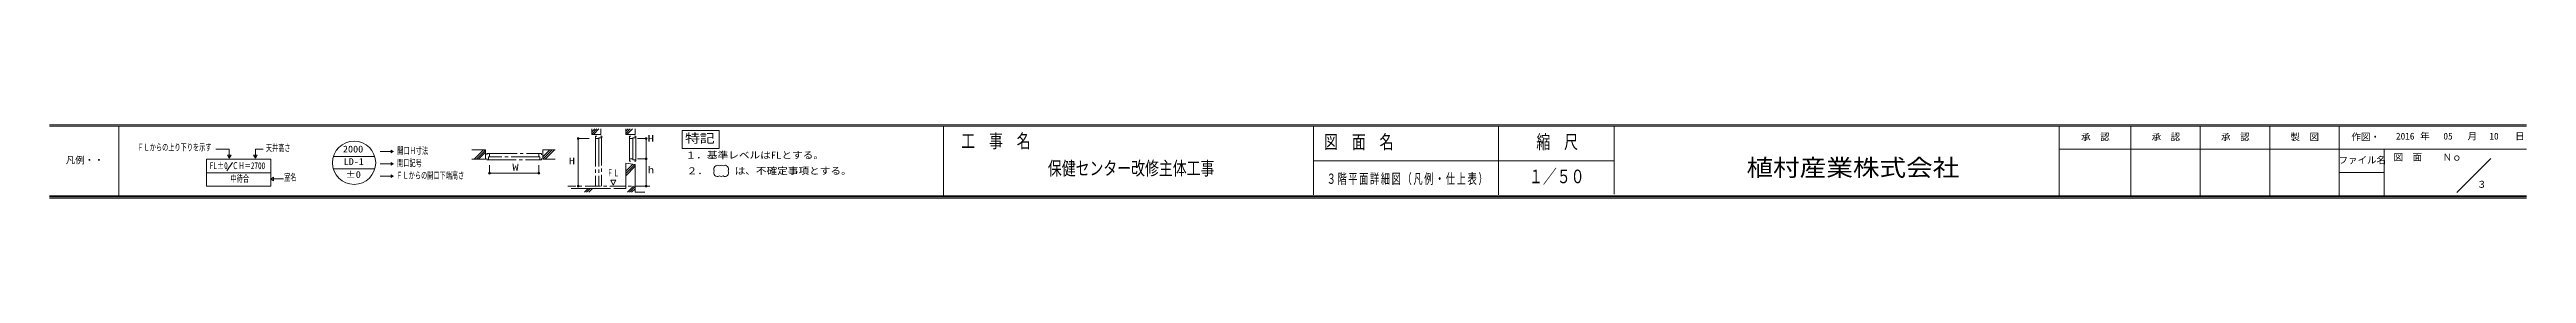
# Model space of a CAD drawing. Units: millimetres on the paper, enlarged 50 times. Extents: x -48066 to 77311, y -302220 to 10476.
# Drawn here: x -48066 to -7916, y -55105 to -53923 of the extents above; entities that cross this region are included whole.
import ezdxf
from ezdxf.enums import TextEntityAlignment as Align

# ---------------------------------------------------------------- set-up
doc = ezdxf.new("R2010")
doc.units = ezdxf.units.MM
doc.header["$LTSCALE"] = 50
doc.header["$PDMODE"] = 32
doc.header["$PDSIZE"] = 30
doc.linetypes.add('CHAIN1', pattern=[8, 5, -1, 1, -1])
doc.linetypes.add('CHAIN2', pattern=[12, 9, -1, 1, -1])
for name, color, linetype, lineweight in [('4-6_ｽﾗﾌﾞ寸法', 6, 'Continuous', 18), ('F-0_図面枠', 4, 'Continuous', 18), ('F-6_凡例', 4, 'Continuous', 18)]:
    doc.layers.add(name, color=color, linetype=linetype, lineweight=lineweight)
doc.styles.add('ＭＳ ゴシック', font='')
doc.styles.get('ＭＳ ゴシック').set_extended_font_data('MS Gothic')

msp = doc.modelspace()

# ---------------------------------------------------------------- texts
at = {"layer": 'F-0_図面枠', "style": 'ＭＳ ゴシック'}
for s, width, p in [('H', 1.35, (-38370.14, -54229.19)), ('2000', 1.1, (-43310.71, -54401.28)), ('LD-1', 1.1, (-43299.56, -54603.61)), ('開口記号', 0.65, (-42432.53, -54627.16)), ('開口Ｈ寸法', 0.65, (-42429.64, -54427.16)), ('W', 1.35, (-40563.82, -54693.55)), ('H', 1.35, (-39649.34, -54592.89)), ('h', 1.35, (-38368.15, -54736.76)), ('±0', 1.1, (-43266.85, -54813.44)), ('ＦＬからの開口下端高さ', 0.65, (-42444.51, -54827.15)), ('ＦＬ', 0.65, (-39029.9, -54787.85))]:
    msp.add_text(s, height=110, dxfattribs=dict(at, width=width)).set_placement(p, align=Align.BOTTOM_LEFT)
at = {"layer": 'F-0_図面枠', "color": 3, "style": 'ＭＳ ゴシック'}
for s, height, width, p in [('工\u3000事\u3000名', 219.9, 0.75, (-33288.6, -54358.49)), ('図\u3000面\u3000名', 219.9, 0.75, (-27406.44, -54373.36)), ('縮\u3000尺', 219.9, 0.75, (-23965.21, -54373.36)), ('保健センター改修主体工事', 219.9, 0.75, (-31883.14, -54800.02)), ('植村産業株式会社', 274.9, 1.15, (-20559.39, -54833.1)), ('１／５０', 219.9, 0.75, (-24084.13, -54931.21))]:
    msp.add_text(s, height=height, dxfattribs=dict(at, width=width)).set_placement(p, align=Align.BOTTOM_LEFT)
for s, p in [('承\u3000認', (-15134.81, -54204.79)), ('承\u3000認', (-13991.06, -54204.79)), ('承\u3000認', (-12866.06, -54204.79)), ('製\u3000図', (-11741.06, -54204.79)), ('作図・', (-10753.66, -54204.79)), ('2016', (-10030.88, -54192.29)), ('年\u3000\u3000\u3000\u3000月\u3000\u3000\u3000\u3000日', (-9639.64, -54192.29)), ('05', (-9261.96, -54192.29)), ('10', (-8517, -54192.29)), ('凡例・・', (-47803.69, -54579.82)), ('ファイル名', (-10962.53, -54580.04)), ('図\u3000面', (-10070.33, -54532.72)), ('Ｎｏ', (-9275.47, -54533.99)), ('３', (-8717.93, -54972.23))]:
    msp.add_text(s, height=110, dxfattribs=at).set_placement(p, align=Align.BOTTOM_LEFT)
at = {"layer": 'F-0_図面枠', "insert": (-27364.63, -54896.69), "char_height": 165, "attachment_point": 7, "style": 'ＭＳ ゴシック'}
msp.add_mtext('\\T1.17;\\W0.65;３階平面詳細図（凡例・仕上表）', dxfattribs=at)
at = {"layer": 'F-6_凡例', "style": 'ＭＳ ゴシック'}
for s, height, width, p in [('特記', 146.6, 1.2, (-37764.21, -54256.61)), ('ＦＬからの上り下りを示す', 110, 0.65, (-46641.78, -54373.06)), ('FL±0', 110, 0.65, (-45469.87, -54668.32)), ('ＣＨ＝2700', 110, 0.65, (-45103.73, -54670.07)), ('天井高さ', 110, 0.65, (-44559.67, -54382.68)), ('１．基準レベルはFLとする。', 110, 1.15, (-37755.22, -54499.77)), ('２．\u3000   は、不確定事項とする。', 110, 1.15, (-37737.04, -54753.83)), ('室名', 110, 0.65, (-44263.46, -54857.66))]:
    msp.add_text(s, height=height, dxfattribs=dict(at, width=width)).set_placement(p, align=Align.BOTTOM_LEFT)
at = {"layer": 'F-6_凡例', "style": 'ＭＳ ゴシック', "width": 0.65}
msp.add_text('中待合', height=110, rotation=359.999, dxfattribs=at).set_placement((-45132.75, -54877.86), align=Align.BOTTOM_LEFT)

# ---------------------------------------------------------------- linework, layer by layer
at = {"layer": '4-6_ｽﾗﾌﾞ寸法'}
for centre, start, end in [((-37238.5, -54635.48), 60, 210), ((-37178.5, -54635.48), 60, 120), ((-37118.5, -54635.48), 330, 120), ((-37238.5, -54695.48), 150, 300), ((-37178.5, -54695.48), 240, 300), ((-37118.5, -54695.48), 240, 30)]:
    msp.add_arc(centre, 60, start, end, dxfattribs=at)
at = {"layer": 'F-0_図面枠', "color": 7, "lineweight": 9}
for p, q in [((-48066.07, -53923.31), (-7916.06, -53923.31)), ((-48066.07, -53942.06), (-7916.06, -53942.06)), ((-46941.31, -53942.06), (-46941.31, -55067.29)), ((-33577.71, -53942.06), (-33577.71, -55067.29)), ((-27577.71, -53942.06), (-27577.71, -55055.21)), ((-24577.7, -53942.06), (-24577.7, -55055.21)), ((-22702.71, -53942.06), (-22702.71, -55042.36)), ((-15491.06, -53942.06), (-15491.06, -55067.29)), ((-14328.58, -53942.06), (-14328.58, -55064.95)), ((-13203.56, -53942.06), (-13203.56, -55064.95)), ((-12078.57, -53942.06), (-12078.57, -55064.95)), ((-10953.56, -53942.06), (-10953.56, -55064.95)), ((-9043.36, -55015.98), (-8494.37, -54466.98)), ((-48066.07, -55067.58), (-7916.06, -55067.58)), ((-48066.07, -55086.33), (-7916.06, -55086.33)), ((-48066.07, -55105.08), (-7916.06, -55105.08))]:
    msp.add_line(p, q, dxfattribs=at)
at = {"layer": 'F-0_図面枠'}
for p, q in [((-39495.15, -54144.83), (-39317.15, -54144.83)), ((-39495.15, -54144.83), (-39495.15, -54910.55)), ((-39277.15, -54035.83), (-39228.91, -53987.61)), ((-39277.15, -54070.84), (-39193.91, -53987.61)), ((-39277.15, -53987.61), (-39277.15, -54079.83)), ((-39277.15, -54079.83), (-39127.15, -54079.83)), ((-39251.15, -54079.83), (-39159.65, -53987.61)), ((-39216.16, -54104.83), (-39216.16, -54144.83)), ((-39216.16, -54104.83), (-39196.15, -54104.83)), ((-39161.15, -54144.83), (-39216.16, -54144.83)), ((-39116.14, -54129.83), (-39161.15, -54129.83)), ((-39161.15, -54144.83), (-39161.15, -54129.83)), ((-39136.15, -54104.83), (-39116.14, -54104.83)), ((-39127.15, -53987.61), (-39127.15, -54079.83)), ((-39116.14, -54129.83), (-39116.14, -54104.83)), ((-38725.16, -54025.83), (-38686.66, -53987.61)), ((-38725.16, -54059.83), (-38651.96, -53987.61)), ((-38725.16, -53987.61), (-38725.16, -54079.83)), ((-38574.14, -54079.83), (-38725.16, -54079.83)), ((-38708.14, -54079.83), (-38615.22, -53987.61)), ((-38664.16, -54104.83), (-38664.16, -54144.83)), ((-38664.16, -54104.83), (-38644.14, -54104.83)), ((-38609.15, -54144.83), (-38664.16, -54144.83)), ((-38564.16, -54129.83), (-38609.15, -54129.83)), ((-38609.15, -54144.83), (-38609.15, -54129.83)), ((-38584.16, -54104.83), (-38564.16, -54104.83)), ((-38574.14, -53987.61), (-38574.14, -54079.83)), ((-38564.16, -54129.83), (-38564.16, -54104.83)), ((-38396.15, -54144.83), (-38534.15, -54144.83)), ((-38396.15, -54144.83), (-38396.15, -54910.55)), ((-43464.8, -54434.81), (-42793.97, -54434.81)), ((-42705.93, -54352.16), (-42492.51, -54352.16)), ((-42705.93, -54552.15), (-42492.51, -54552.15)), ((-42529.33, -54330.9), (-42529.33, -54373.41)), ((-42492.51, -54352.16), (-42529.33, -54330.9)), ((-42492.51, -54352.16), (-42529.33, -54373.41)), ((-42492.51, -54552.15), (-42529.33, -54573.42)), ((-41221.07, -54325.11), (-41001.07, -54325.11)), ((-41001.07, -54475.1), (-41221.07, -54475.1)), ((-41182.06, -54475.1), (-41032.07, -54325.11)), ((-41147.06, -54475.1), (-41001.07, -54330.08)), ((-41111.06, -54475.1), (-41001.07, -54365.11)), ((-41001.07, -54475.1), (-41001.07, -54325.11)), ((-40976.06, -54385.1), (-40936.08, -54385.1)), ((-40976.06, -54385.1), (-40976.06, -54405.1)), ((-40976.06, -54465.11), (-40976.06, -54485.11)), ((-40951.06, -54485.11), (-40976.06, -54485.11)), ((-40951.06, -54485.11), (-40951.06, -54440.11)), ((-40936.08, -54440.11), (-40951.06, -54440.11)), ((-40936.08, -54440.11), (-40936.08, -54385.1)), ((-40936.08, -54702.42), (-40936.08, -54573.88)), ((-40134.07, -54440.11), (-40134.07, -54385.1)), ((-40094.06, -54385.1), (-40134.07, -54385.1)), ((-40134.07, -54440.11), (-40119.07, -54440.11)), ((-40134.07, -54702.42), (-40134.07, -54573.88)), ((-40119.07, -54485.11), (-40119.07, -54440.11)), ((-40119.07, -54485.11), (-40094.06, -54485.11)), ((-40094.06, -54385.1), (-40094.06, -54405.1)), ((-40094.06, -54465.11), (-40094.06, -54485.11)), ((-39870.06, -54325.11), (-40069.06, -54325.11)), ((-40069.06, -54475.1), (-40069.06, -54325.11)), ((-40069.06, -54476.1), (-39918.06, -54325.11)), ((-40069.06, -54440.11), (-39954.06, -54325.11)), ((-40069.06, -54475.1), (-39870.06, -54475.1)), ((-40033.07, -54475.1), (-39883.06, -54325.11)), ((-38725.16, -54539.87), (-38574.14, -54564.87)), ((-38725.16, -54539.87), (-38725.16, -54950.55)), ((-38725.16, -54671.87), (-38611.15, -54559.87)), ((-38725.16, -54706.87), (-38581.15, -54564.87)), ((-38725.16, -54743.87), (-38574.14, -54591.87)), ((-38609.15, -54469.87), (-38664.16, -54469.87)), ((-38664.16, -54509.87), (-38664.16, -54469.87)), ((-38664.16, -54509.87), (-38644.14, -54509.87)), ((-38609.15, -54469.87), (-38609.15, -54484.87)), ((-38564.16, -54484.87), (-38609.15, -54484.87)), ((-38584.16, -54509.87), (-38564.16, -54509.87)), ((-38574.14, -54564.87), (-38574.14, -55010.55)), ((-38564.16, -54484.87), (-38564.16, -54509.87)), ((-38534.15, -54469.87), (-38396.15, -54469.87)), ((-43464.8, -54634.82), (-42793.97, -54634.82)), ((-42529.33, -54730.9), (-42529.33, -54773.41)), ((-42492.51, -54752.15), (-42529.33, -54730.9)), ((-40936.08, -54702.42), (-40134.07, -54702.42)), ((-39609.15, -54950.55), (-38973.16, -54950.55)), ((-39396.15, -55010.55), (-39336.14, -54950.55)), ((-39361.15, -55010.55), (-39302.14, -54950.55)), ((-39326.15, -55010.55), (-39267.14, -54950.55)), ((-38919.14, -54950.55), (-38725.16, -54950.55)), ((-38601.14, -54910.55), (-38700.15, -55010.55)), ((-38574.14, -54920.55), (-38665.15, -55010.55)), ((-38574.14, -54955.55), (-38630.15, -55010.55)), ((-38574.14, -55010.55), (-38417.14, -55010.55))]:
    msp.add_line(p, q, dxfattribs=at)
at = {"layer": 'F-0_図面枠', "linetype": 'CHAIN2'}
for p, q in [((-39216.16, -54144.83), (-39216.16, -54910.55)), ((-39162.15, -54144.83), (-39162.15, -54910.55)), ((-39117.15, -54129.83), (-39117.15, -54910.55)), ((-38664.16, -54144.83), (-38664.16, -54469.87)), ((-38609.15, -54469.87), (-38609.15, -54144.83)), ((-38564.16, -54129.83), (-38564.16, -54484.87)), ((-40951.06, -54485.11), (-40119.07, -54485.11)), ((-40936.08, -54385.1), (-40134.07, -54385.1)), ((-40134.07, -54440.11), (-40936.08, -54440.11))]:
    msp.add_line(p, q, dxfattribs=at)
at = {"layer": 'F-0_図面枠', "color": 6}
for p, q in [((-27577.71, -54504.67), (-22702.71, -54504.67)), ((-15491.06, -54317.53), (-7916.06, -54317.53)), ((-10221.5, -54317.53), (-10221.5, -55064.95)), ((-10953.56, -54692.55), (-10221.5, -54692.55))]:
    msp.add_line(p, q, dxfattribs=at)
at = {"layer": 'F-0_図面枠', "linetype": 'CHAIN1'}
msp.add_line((-38335.14, -54910.55), (-39666.17, -54910.55), dxfattribs=at)
at = {"layer": 'F-0_図面枠'}
for points in [[(-42492.51, -54552.15), (-42529.33, -54530.9), (-42529.33, -54573.42)], [(-42705.93, -54752.15), (-42492.51, -54752.15), (-42529.33, -54773.41)]]:
    msp.add_lwpolyline(points, dxfattribs=at)
msp.add_lwpolyline([(-38970.16, -54813.55), (-38928.14, -54897.55), (-38884.14, -54813.55)], close=True, dxfattribs=at)
msp.add_circle((-43129.4, -54534.82), 350, dxfattribs=at)
for p in [(-39495.15, -54144.83), (-38396.15, -54144.83), (-38396.15, -54469.87), (-40936.08, -54702.42), (-40134.07, -54702.42), (-39495.15, -54910.55), (-38396.15, -54910.55)]:
    msp.add_point(p, dxfattribs=at)
at = {"layer": 'F-6_凡例'}
for p, q in [((-37813.49, -54010.58), (-37813.49, -54302.64)), ((-44480.74, -54475.56), (-45521.88, -54475.56)), ((-45521.88, -54915.3), (-45521.88, -54475.56)), ((-45153.42, -54312.61), (-45370.92, -54312.61)), ((-45101.3, -54528.62), (-45190.11, -54665.07)), ((-45153.42, -54462.25), (-45153.42, -54312.61)), ((-44729.83, -54312.61), (-44601.21, -54312.61)), ((-44729.83, -54462.25), (-44729.83, -54312.61)), ((-44480.74, -54475.56), (-44480.74, -54915.3)), ((-37813.49, -54302.64), (-37209.94, -54302.64)), ((-44480.74, -54695.56), (-45521.88, -54695.56)), ((-45521.88, -54915.3), (-44480.74, -54915.3)), ((-44482.38, -54795.6), (-44272.67, -54795.6))]:
    msp.add_line(p, q, dxfattribs=at)
msp.add_lwpolyline([(-37209.94, -54302.64), (-37209.94, -54010.58), (-37813.49, -54010.58)], dxfattribs=at)
for points in [[(-45153.42, -54462.25), (-45124.42, -54413.25), (-45182.42, -54413.25)], [(-44729.83, -54462.25), (-44758.83, -54413.25), (-44700.83, -54413.25)], [(-44482.38, -54795.6), (-44433.39, -54824.6), (-44433.39, -54766.6)]]:
    msp.add_lwpolyline(points, close=True, dxfattribs=at)

msp.set_redraw_order([(e.dxf.handle, doc.entitydb.next_handle()) for e in msp.query("TEXT MTEXT ATTDEF DIMENSION ARC_DIMENSION")])  # texts and dimensions are drawn at this point

doc.saveas('drawing.dxf')
